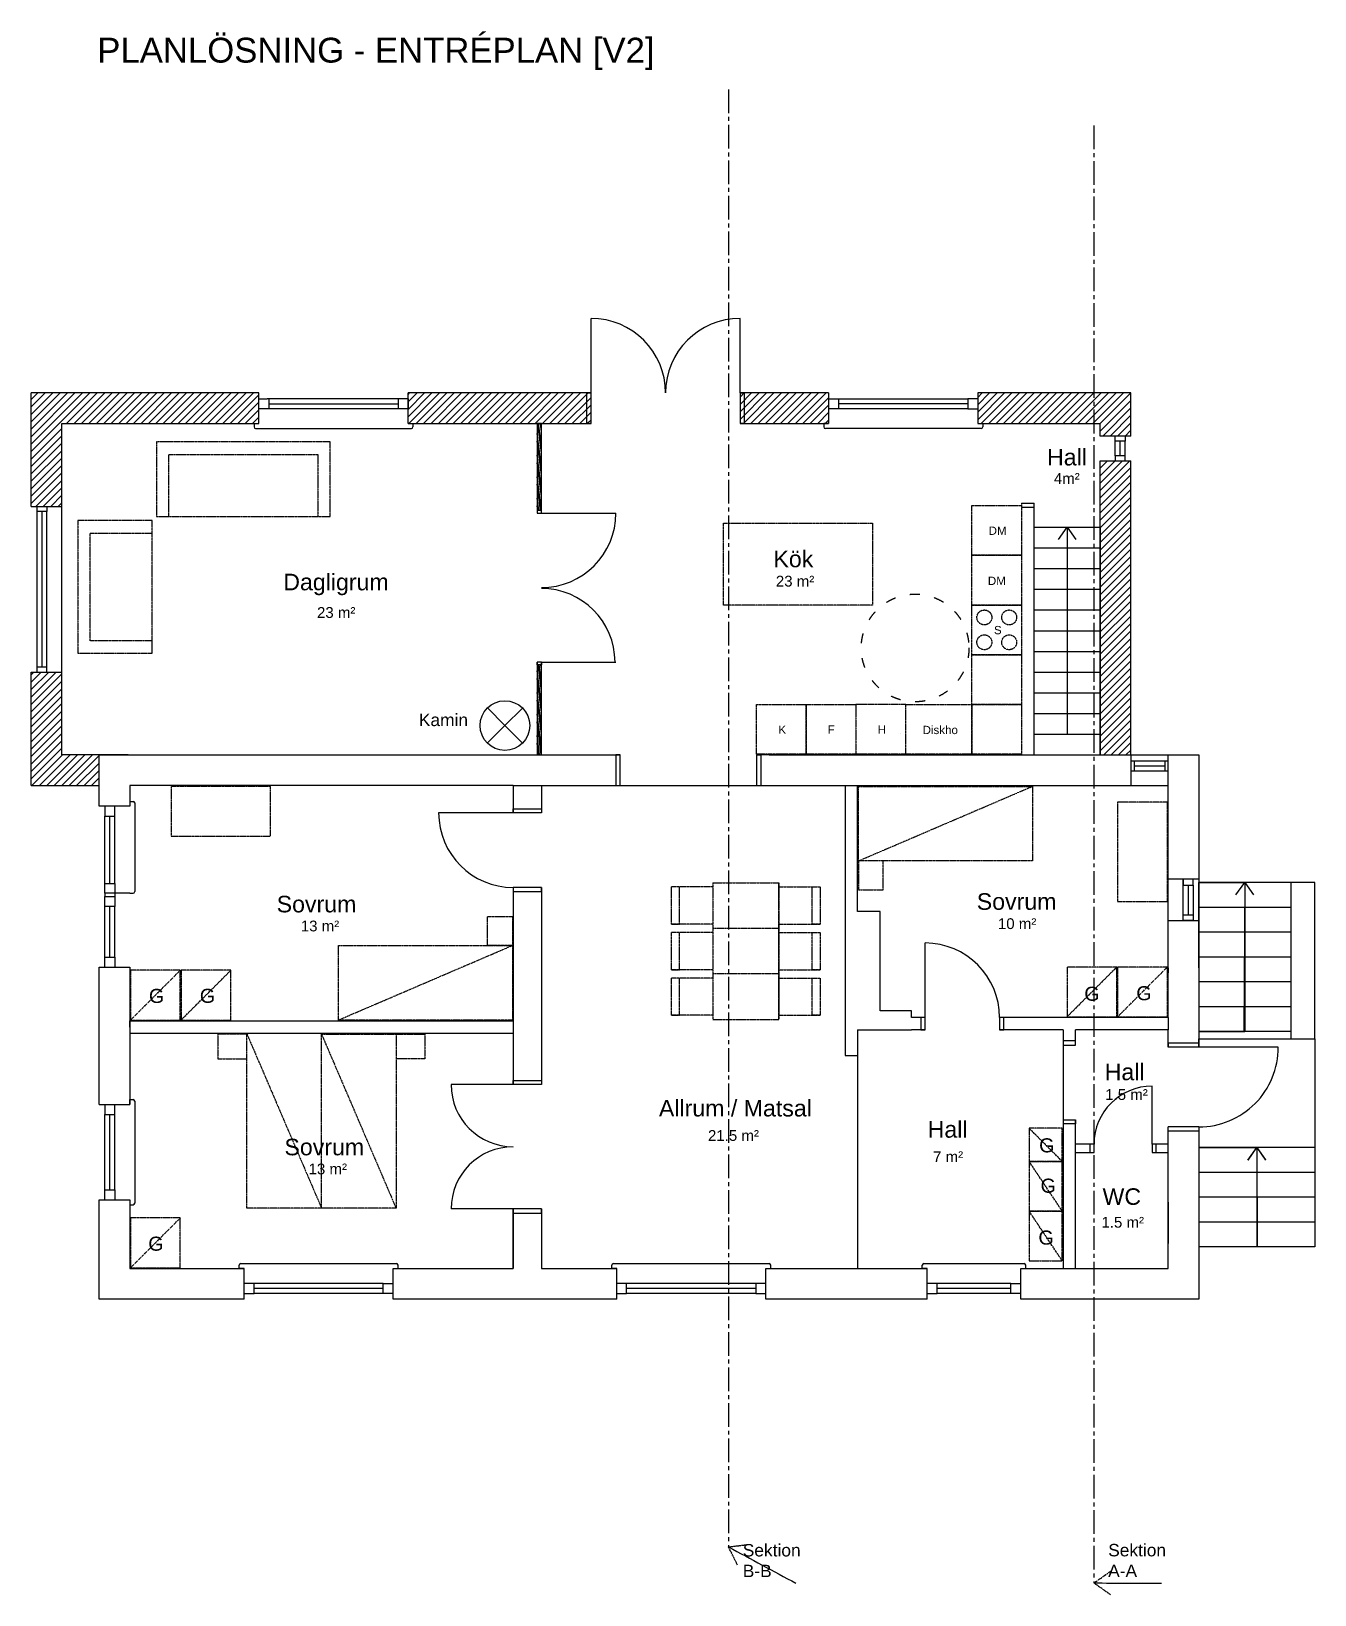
# Model space of a CAD drawing. Header units: millimetres. Extents: x -90687 to 89961, y -57823 to 169777.
# Drawn here: x 11770 to 27270, y 150903 to 169777 of the extents above; entities that cross this region are included whole.
import ezdxf

# ---------------------------------------------------------------- set-up
doc = ezdxf.new("R2010")
doc.units = ezdxf.units.MM
for name, pattern in [('ACAD_ISO03W100', [30, 12, -18]), ('CENTER2', [28.575, 19.05, -3.175, 3.175, -3.175]), ('PHANTOM2', [31.75, 15.875, -3.175, 3.175, -3.175, 3.175, -3.175])]:
    doc.linetypes.add(name, pattern=pattern)
doc.layers.get('0').update_dxf_attribs({"color": 1})
for name, color, linetype in [('Angivelser', 7, 'Continuous'), ('Grundritningar', 1, 'Continuous'), ('Möbler', 6, 'PHANTOM2'), ('Rumsangivelser', 7, 'Continuous'), ('Rumsavdelare', 3, 'FENCELINE1'), ('Sektionsangivelser', 4, 'PHANTOM2'), ('Tillgänglighet', 7, 'Continuous')]:
    doc.layers.add(name, color=color, linetype=linetype)
doc.styles.get("Standard").update_dxf_attribs({"font": 'Arial.ttf', "height": 170})
doc.linetypes.add('FENCELINE1', pattern='A,6.35,-2.54,[133,ltypeshp.shx,S=2.54,R=0,X=-2.54,Y=0],-2.54,25.4', length=36.83)
doc.dimstyles.new('ISO-25', dxfattribs={"dimscale": 10, "dimtxt": 2.5, "dimasz": 15, "dimexe": 10, "dimexo": 0.625, "dimgap": 15, "dimtad": 1, "dimlfac": 0.001, "dimtxsty": 'Standard', "dimblk": 'OBLIQUE', "dimblk1": 'OBLIQUE', "dimblk2": 'OBLIQUE', "dimcen": 20, "dimdle": 10, "dimadec": 0, "dimazin": 0, "dimtfac": 1, "dimtmove": 0, "dimatfit": 3, "dimldrblk": 'OPEN90', "dimfxl": 1, "dimarcsym": 0})

msp = doc.modelspace()

# ---------------------------------------------------------------- texts
at = {"layer": 'Angivelser'}
msp.add_text('PLANLÖSNING - ENTRÉPLAN [V2]', height=300, dxfattribs=at).set_placement((12566.995, 169399.196))
at = {"layer": 'Möbler', "attachment_point": 1}
for s, width, gutter_width, heights, insert, char_height in [('DM', 30.21587, 125, [0], (23331.127, 163798.136), 100), ('DM', 30.21587, 125, [0], (23322.133, 163193.005), 100), ('S', 30.21587, 125, [0], (23395.503, 162598.372), 100), ('K', 30.21587, 125, [0], (20793.255, 161396.105), 100), ('F', 30.21587, 125, [0], (21387.252, 161399.177), 100), ('H', 30.21587, 125, [0], (21992.35, 161398.386), 100), ('Diskho', 30.21587, 125, [0], (22533.535, 161392.642), 100), ('G', 269.32488, 850, [0], (13190.679, 158216.934), 170), ('G', 269.32488, 850, [0], (13805.413, 158218.08), 170), ('G', 269.32488, 850, [0], (24486.807, 158243.231), 170), ('G', 269.32488, 850, [173.943], (25114.779, 158249.6), 170), ('G', 269.32488, 850, [173.943], (23941.181, 156413.117), 170), ('G', 269.32488, 850, [173.943], (23958.69, 155926.077), 170), ('G', 269.32488, 850, [0], (13183.091, 155225.798), 170), ('G', 269.32488, 850, [173.943], (23932.408, 155299.732), 170)]:
    msp.add_mtext_dynamic_manual_height_columns(s, width=width, gutter_width=gutter_width, heights=heights, dxfattribs=dict(at, insert=insert, char_height=char_height))
at = {"layer": 'Rumsangivelser'}
for s, height, p in [('Hall ', 200, (24036.828, 164535.91)), ('4m²', 130, (24119.135, 164313.687)), ('Kök', 200, (20732.617, 163307.104)), ('Dagligrum', 200, (14813.062, 163028.683)), ('23 m²', 130, (20761.589, 163073.963)), ('23 m²', 130, (15220.208, 162695.742)), ('Kamin', 150, (16450.664, 161389.103)), ('Sovrum', 200, (14733.387, 159140.627)), ('Sovrum', 200, (23187.968, 159171.463)), ('13 m²', 130, (15024.656, 158911.02)), ('10 m²', 130, (23443.155, 158939.308)), ('Hall', 200, (24733.334, 157114.528)), ('Allrum / Matsal', 200, (19349.28, 156676.723)), ('1.5 m²', 130, (24738.981, 156876.42)), ('21.5 m²', 130, (19941.876, 156381.863)), ('Hall', 200, (22595.174, 156420.584)), ('Sovrum', 200, (14827.199, 156207.848)), ('13 m²', 130, (15118.469, 155978.241)), ('7 m²', 130, (22660.203, 156125.724)), ('WC', 200, (24707.03, 155609.522)), ('1.5 m²', 130, (24693.171, 155334.22))]:
    msp.add_text(s, height=height, dxfattribs=at).set_placement(p)
at = {"layer": 'Sektionsangivelser', "char_height": 150, "attachment_point": 1}
for s, insert in [('Sektion \\PB-B', (20362.18, 151515.123)), ('Sektion \\PA-A', (24775.032, 151516.317))]:
    msp.add_mtext_dynamic_manual_height_columns(s, width=219.37199, gutter_width=600, heights=[0], dxfattribs=dict(at, insert=insert))

# ---------------------------------------------------------------- blocks, each defined once
blk = doc.blocks.new('_Oblique')
at = {"color": 0, "linetype": 'ByBlock', "lineweight": -2}
blk.add_line((-0.5, -0.5), (0.5, 0.5), dxfattribs=at)

# ---------------------------------------------------------------- hatches: boundary and pattern name
at = {"layer": 'Grundritningar'}
h = msp.add_hatch(dxfattribs=at)
h.set_pattern_fill('ANSI31', color=256, scale=20)
h.paths.add_polyline_path([(14519.629, 165410.949), (11769.629, 165410.949), (11769.629, 164040.949), (12139.629, 164040.949), (12139.629, 165040.949), (14519.629, 165040.949)])
h.paths.add_polyline_path([(12589.629, 161040.949), (12139.629, 161040.949), (12139.629, 162040.949), (11769.629, 162040.949), (11769.629, 160670.949), (12589.629, 160670.949)])
h.paths.add_polyline_path([(18479.629, 165410.949), (16319.629, 165410.949), (16319.629, 165040.949), (18479.629, 165040.949)])
h.paths.add_polyline_path([(24602.611, 165410.949), (23199.483, 165410.949), (23199.483, 165340.949), (23199.483, 165040.949), (24602.611, 165040.949)])
h.paths.add_polyline_path([(21399.483, 165410.949), (20379.629, 165410.949), (20379.629, 165040.949), (21399.483, 165040.949)])
h.paths.add_polyline_path([(25049.629, 164590.949), (24679.629, 164590.949), (24679.629, 161040.949), (25049.629, 161040.949)])
h.paths.add_polyline_path([(25049.629, 165410.949), (24602.611, 165410.949), (24602.611, 165040.949), (24679.629, 165040.949), (24679.629, 164890.949), (25049.629, 164890.949)])
h.paths.add_polyline_path([(20379.629, 165410.949), (20329.629, 165410.949), (20329.629, 165040.949), (20379.629, 165040.949)])
h.paths.add_polyline_path([(18529.629, 165410.949), (18479.629, 165410.949), (18479.629, 165040.949), (18529.629, 165040.949)])
h = msp.add_hatch(dxfattribs=at)
h.set_pattern_fill('STEEL', color=256, scale=10, angle=52)
h.set_pattern_definition([(97, (5651.38, 137897.026), (-31.51334, -3.86935), []), (97, (5638.87, 137906.8), (-31.51334, -3.86935), [])])
h.paths.add_polyline_path([(17929.629, 165040.949), (17879.629, 165040.949), (17879.629, 163990.817), (17929.629, 163990.817)])
h.paths.add_polyline_path([(17879.629, 161040.949), (17929.629, 161040.949), (17929.629, 162130.817), (17879.629, 162130.817)])

# ---------------------------------------------------------------- linework, layer by layer
for p, q in [((18529.629, 165410.949), (18529.629, 166310.949)), ((20329.629, 165410.949), (20329.629, 166310.949)), ((11769.629, 164040.949), (11769.629, 165410.949)), ((14519.629, 165410.949), (11769.629, 165410.949)), ((14519.629, 165040.949), (14519.629, 165410.949)), ((14519.629, 165340.949), (14619.629, 165340.949)), ((16219.629, 165340.949), (14619.629, 165340.949)), ((14639.629, 165340.949), (14639.629, 165220.949)), ((16199.629, 165340.949), (16199.629, 165220.949)), ((16319.629, 165340.949), (16219.629, 165340.949)), ((18529.629, 165410.949), (16319.629, 165410.949)), ((16319.629, 165040.949), (16319.629, 165410.949)), ((16319.629, 165340.949), (16319.629, 165220.949)), ((18479.629, 165040.949), (18479.629, 165410.949)), ((18479.629, 165410.949), (18529.629, 165410.949)), ((18529.629, 165040.949), (18529.629, 165410.949)), ((21399.483, 165410.949), (20329.629, 165410.949)), ((20329.629, 165410.949), (20329.629, 165040.949)), ((20329.629, 165410.949), (20379.629, 165410.949)), ((20379.629, 165410.949), (20379.629, 165040.949)), ((21399.483, 165410.949), (21399.483, 165040.949)), ((21399.483, 165340.949), (21519.483, 165340.949)), ((21519.483, 165340.949), (21519.483, 165220.949)), ((21519.483, 165340.949), (23079.483, 165340.949)), ((23199.483, 165340.949), (23079.483, 165340.949)), ((23079.483, 165340.949), (23079.483, 165220.949)), ((25049.629, 165410.949), (23199.483, 165410.949)), ((23199.483, 165410.949), (23199.483, 165040.949)), ((23199.483, 165410.949), (23199.483, 165340.949)), ((25049.629, 164890.949), (25049.629, 165410.949)), ((16319.629, 165220.949), (14519.629, 165220.949)), ((14639.629, 165280.949), (16199.629, 165280.949)), ((21519.483, 165220.949), (21399.483, 165220.949)), ((23079.483, 165280.949), (21519.483, 165280.949)), ((23079.483, 165220.949), (21519.483, 165220.949)), ((23079.483, 165220.949), (23199.483, 165220.949)), ((12139.629, 164040.949), (12139.629, 165040.949)), ((12139.629, 165040.949), (14519.629, 165040.949)), ((14459.629, 165040.949), (14459.629, 165000.949)), ((14479.629, 164980.949), (16359.629, 164980.949)), ((16319.629, 165040.949), (18529.629, 165040.949)), ((16379.629, 165040.949), (16379.629, 165000.949)), ((17929.629, 165040.949), (17879.629, 165040.949)), ((17879.629, 165040.949), (17879.629, 163960.817)), ((17929.629, 163960.817), (17929.629, 165040.949)), ((17929.629, 165040.949), (18529.629, 165040.949)), ((18529.629, 165040.949), (18479.629, 165040.949)), ((20329.629, 165040.949), (21399.483, 165040.949)), ((20379.629, 165040.949), (20329.629, 165040.949)), ((21339.483, 165040.949), (21339.483, 165000.949)), ((21399.483, 165040.949), (21339.483, 165040.949)), ((23239.483, 164980.949), (21359.483, 164980.949)), ((23199.483, 165040.949), (24679.629, 165040.949)), ((23259.483, 165040.949), (23259.483, 165000.949)), ((24679.629, 164890.949), (24679.629, 165040.949)), ((25049.629, 164890.949), (24679.629, 164890.949)), ((24859.629, 164830.949), (24859.629, 164890.949)), ((24979.629, 164830.949), (24859.629, 164830.949)), ((24859.629, 164650.949), (24859.629, 164830.949)), ((24919.629, 164650.949), (24919.629, 164830.949)), ((24979.629, 164890.949), (24979.629, 164830.949)), ((24979.629, 164650.949), (24979.629, 164830.949)), ((24679.629, 161040.949), (24679.629, 164590.949)), ((24679.629, 164590.949), (25049.629, 164590.949)), ((24979.629, 164650.949), (24859.629, 164650.949)), ((24859.629, 164650.949), (24859.629, 164590.949)), ((24979.629, 164650.949), (24919.629, 164650.949)), ((24979.629, 164590.949), (24979.629, 164650.949)), ((25049.629, 161040.949), (25049.629, 164590.949)), ((11769.629, 164040.949), (12139.629, 164040.949)), ((11839.629, 163980.949), (11839.629, 164040.949)), ((11959.629, 164040.949), (11959.629, 163980.949)), ((12139.629, 162040.949), (12139.629, 164040.949)), ((23729.629, 164081.2), (23879.629, 164081.2)), ((23729.629, 164031.313), (23879.629, 164031.313)), ((23879.629, 161040.949), (23879.629, 164081.2)), ((11839.629, 162100.949), (11839.629, 163980.949)), ((11959.629, 163980.949), (11839.629, 163980.949)), ((11899.629, 162100.949), (11899.629, 163980.949)), ((11959.629, 162100.949), (11959.629, 163980.949)), ((17929.629, 163990.817), (17879.629, 163990.817)), ((17879.629, 163990.817), (17879.629, 163960.817)), ((17879.629, 163960.817), (17929.629, 163960.817)), ((17929.629, 163960.817), (17929.629, 163990.817)), ((17929.629, 163960.817), (18829.629, 163960.817)), ((23879.629, 163790.949), (24679.629, 163790.949)), ((24679.629, 163790.949), (24679.629, 161040.949)), ((23879.629, 163540.949), (24679.629, 163540.949)), ((23879.629, 163290.949), (24679.629, 163290.949)), ((23879.629, 163040.949), (24679.629, 163040.949)), ((23879.629, 162790.949), (24679.629, 162790.949)), ((23879.629, 162540.949), (24679.629, 162540.949)), ((13231.323, 162269.491), (13231.323, 162419.491)), ((17879.629, 162160.817), (17879.629, 161040.949)), ((17929.629, 162160.817), (17879.629, 162160.817)), ((17879.629, 162130.817), (17879.629, 162160.817)), ((17929.629, 162130.817), (17879.629, 162130.817)), ((17929.629, 161040.949), (17929.629, 162160.817)), ((17929.629, 162160.817), (17929.629, 162130.817)), ((17929.629, 162160.817), (17929.629, 162160.817)), ((17929.629, 162160.817), (18829.629, 162160.817)), ((23879.629, 162290.949), (24679.629, 162290.949)), ((11769.629, 160670.949), (11769.629, 162040.949)), ((11769.629, 162040.949), (12139.629, 162040.949)), ((11839.629, 162040.949), (11839.629, 162100.949)), ((11959.629, 162100.949), (11839.629, 162100.949)), ((11959.629, 162040.949), (11959.629, 162100.949)), ((12139.629, 161040.949), (12139.629, 162040.949)), ((23879.629, 162040.949), (24679.629, 162040.949)), ((23879.629, 161790.949), (24679.629, 161790.949)), ((17278.773, 161609.052), (17489.629, 161395.651)), ((17489.629, 161395.651), (17703.03, 161606.507)), ((17489.629, 161395.651), (17276.228, 161184.795)), ((17489.629, 161395.651), (17700.485, 161182.25)), ((23879.629, 161540.949), (24679.629, 161540.949)), ((22270.242, 161298.746), (22270.242, 161298.746)), ((23879.629, 161290.949), (24679.629, 161290.949)), ((12939.629, 161040.949), (12139.629, 161040.949)), ((18879.629, 161040.949), (18829.629, 161040.949)), ((18829.629, 161040.949), (18829.629, 160670.949)), ((18879.629, 160670.949), (18879.629, 161040.949)), ((20679.629, 161040.949), (20529.629, 161040.949)), ((20529.629, 161040.949), (20529.629, 160670.949)), ((20529.629, 161040.949), (20579.629, 161040.949)), ((20579.629, 161040.949), (20579.629, 160670.949)), ((25049.629, 161040.949), (25049.629, 160671.785)), ((25499.629, 160671.785), (25499.629, 161040.949)), ((25049.629, 160970.949), (25499.629, 160970.949)), ((25049.629, 160850.949), (25499.629, 160850.949)), ((25089.629, 160970.949), (25089.629, 160850.949)), ((25089.629, 160910.949), (25459.629, 160910.949)), ((25459.629, 160970.949), (25459.629, 160850.949)), ((11769.629, 160670.949), (12589.629, 160670.949)), ((17589.629, 160670.949), (12959.629, 160670.949)), ((12959.629, 160670.949), (12959.629, 160420.949)), ((12959.629, 160670.949), (12959.629, 160420.949)), ((17589.629, 160670.949), (17589.629, 160340.949)), ((17589.629, 160670.949), (17929.629, 160670.949)), ((17589.629, 160670.949), (17589.629, 160340.949)), ((17929.629, 160670.949), (17929.629, 160340.949)), ((17929.629, 160670.949), (18879.629, 160670.949)), ((18829.629, 160670.949), (18879.629, 160670.949)), ((20529.629, 160670.949), (20679.629, 160670.949)), ((20679.629, 160670.949), (21599.629, 160670.949)), ((20679.629, 160670.949), (20729.629, 160670.949)), ((21599.629, 160670.949), (21749.629, 160671.785)), ((21599.629, 160670.949), (21599.629, 157410.949)), ((21749.629, 159150.949), (21749.629, 160671.785)), ((21749.629, 160671.785), (25499.629, 160671.785)), ((25499.629, 160070.949), (25499.629, 160671.785)), ((12959.629, 160480.949), (12999.629, 160480.949)), ((13019.629, 160460.949), (13019.629, 159390.949)), ((12959.629, 160420.949), (12589.629, 160420.949)), ((12659.629, 160420.949), (12659.629, 160300.949)), ((12659.629, 160300.949), (12779.629, 160300.949)), ((12659.629, 159490.949), (12659.629, 160300.949)), ((12719.629, 159490.949), (12719.629, 160300.949)), ((12779.629, 160300.949), (12779.629, 160420.949)), ((12779.629, 159490.949), (12779.629, 160300.949)), ((17589.629, 160340.949), (16689.629, 160340.949)), ((17589.629, 160340.949), (17589.629, 160390.949)), ((17589.629, 160390.949), (17929.629, 160390.949)), ((17929.629, 160340.949), (17589.629, 160340.949)), ((17929.629, 160390.949), (17929.629, 160340.949)), ((25499.629, 160070.949), (25499.629, 160130.949)), ((25499.629, 157870.949), (25499.629, 160070.949)), ((25499.629, 157870.949), (25499.629, 160070.949)), ((12659.629, 159370.949), (12659.629, 159490.949)), ((12659.629, 159490.949), (12779.629, 159490.949)), ((12779.629, 159490.949), (12779.629, 159370.949)), ((25869.629, 159540.949), (25499.629, 159540.949)), ((25679.629, 159040.949), (25679.629, 159540.949)), ((25679.629, 159540.949), (25679.629, 159470.949)), ((25799.629, 159470.949), (25799.629, 159540.949)), ((26979.629, 159500.949), (25869.629, 159500.949)), ((25869.629, 158470.949), (25869.629, 159500.949)), ((25869.629, 159500.949), (26424.629, 159500.949)), ((27269.629, 159500.949), (26979.629, 159500.949)), ((26979.629, 159500.949), (26979.629, 157612.503)), ((26979.629, 159500.949), (26979.629, 159200.949)), ((27269.629, 157612.503), (27269.629, 159500.949)), ((12959.629, 159370.949), (12659.629, 159370.949)), ((12659.629, 159370.949), (12659.629, 159330.949)), ((12659.629, 159330.949), (12779.629, 159330.949)), ((12659.629, 159210.949), (12659.629, 159330.949)), ((12779.629, 159370.949), (12779.629, 159330.949)), ((12779.629, 159330.949), (12779.629, 159210.949)), ((12959.629, 159370.949), (12999.629, 159370.949)), ((17589.629, 159440.949), (17589.629, 157060.949)), ((17589.629, 159440.949), (17589.629, 159390.949)), ((17929.629, 159440.949), (17589.629, 159440.949)), ((17589.629, 159390.949), (17929.629, 159390.949)), ((17929.629, 159440.949), (17929.629, 157060.949)), ((17929.629, 159390.949), (17929.629, 159440.949)), ((25679.629, 159470.949), (25799.629, 159470.949)), ((25739.629, 159470.949), (25739.629, 159110.949)), ((25799.629, 159470.949), (25799.629, 159110.949)), ((12779.629, 159210.949), (12659.629, 159210.949)), ((12659.629, 158600.949), (12659.629, 159210.949)), ((12719.629, 158600.949), (12719.629, 159210.949)), ((12779.629, 158600.949), (12779.629, 159210.949)), ((22019.629, 159150.949), (21749.629, 159150.949)), ((22019.629, 157950.949), (22019.629, 159150.949)), ((25679.629, 159040.949), (25679.629, 159110.949)), ((25679.629, 159110.949), (25799.629, 159110.949)), ((25799.629, 159110.949), (25799.629, 159040.949)), ((26979.629, 159200.949), (25869.629, 159200.949)), ((26979.629, 159200.949), (26979.629, 158900.949)), ((25499.629, 159040.949), (25869.629, 159040.949)), ((25799.629, 159040.949), (25679.629, 159040.949)), ((22564.355, 157870.949), (22564.355, 158770.949)), ((26979.629, 158900.949), (25869.629, 158900.949)), ((26979.629, 158900.949), (26979.629, 158600.949)), ((12659.629, 158480.949), (12659.629, 158600.949)), ((12659.629, 158600.949), (12779.629, 158600.949)), ((12779.629, 158600.949), (12779.629, 158480.949)), ((26979.629, 158600.949), (25869.629, 158600.949)), ((26979.629, 158600.949), (26979.629, 158300.949)), ((12589.629, 158480.949), (12959.629, 158480.949)), ((12959.629, 158480.949), (12959.629, 156820.949)), ((25499.629, 158470.949), (25499.629, 158410.949)), ((26979.629, 158300.949), (25869.629, 158300.949)), ((26979.629, 158300.949), (26979.629, 158000.949)), ((26979.629, 158000.949), (25869.629, 158000.949)), ((26979.629, 158000.949), (26979.629, 157700.949)), ((12959.629, 157755.949), (12959.629, 157830.949)), ((12959.629, 157830.949), (17589.629, 157830.949)), ((12959.629, 157830.949), (12959.629, 157760.949)), ((12959.629, 157790.949), (12959.629, 157755.949)), ((22399.629, 157950.949), (22019.629, 157950.949)), ((22399.629, 157870.949), (22399.629, 157950.949)), ((22564.355, 157870.949), (22399.629, 157870.949)), ((22564.355, 157870.949), (22514.355, 157870.949)), ((22514.355, 157870.949), (22514.355, 157720.949)), ((22564.355, 157720.949), (22564.355, 157870.949)), ((25499.629, 157870.949), (23464.355, 157870.949)), ((23464.355, 157870.949), (23464.355, 157720.949)), ((23514.355, 157870.949), (23464.355, 157870.949)), ((23514.355, 157720.949), (23514.355, 157870.949)), ((25499.629, 157870.949), (25499.629, 157720.949)), ((12959.629, 157755.949), (12959.629, 157680.949)), ((12959.629, 157680.949), (17589.629, 157680.949)), ((21749.629, 157720.949), (21749.629, 157410.949)), ((21749.629, 157720.949), (22399.629, 157720.949)), ((22564.355, 157720.949), (22399.629, 157720.949)), ((22514.355, 157720.949), (22564.355, 157720.949)), ((24229.629, 157720.949), (23464.355, 157720.949)), ((23464.355, 157720.949), (23514.355, 157720.949)), ((24229.629, 157720.949), (24229.629, 157537.975)), ((24379.629, 157537.975), (24379.629, 157720.949)), ((25499.629, 157720.949), (24379.629, 157720.949)), ((25499.629, 157512.503), (25499.629, 157720.949)), ((26979.629, 157700.949), (25869.629, 157700.949)), ((25869.629, 157700.949), (26424.629, 157700.949)), ((25869.629, 157512.503), (25869.629, 157612.503)), ((25869.629, 157612.503), (27269.629, 157612.503)), ((27269.629, 157612.503), (27269.629, 156300.949)), ((24379.629, 157587.975), (24229.629, 157587.975)), ((24229.629, 157587.975), (24229.629, 157537.975)), ((24229.629, 157537.975), (24379.629, 157537.975)), ((24379.629, 157537.975), (24379.629, 157587.975)), ((25869.629, 157562.503), (25499.629, 157562.503)), ((25499.629, 157562.503), (25499.629, 157512.503)), ((25869.629, 157512.503), (25499.629, 157512.503)), ((25869.629, 157512.503), (25869.629, 157562.503)), ((26828.912, 157512.503), (25869.629, 157512.503)), ((21599.629, 157410.949), (21749.629, 157410.949)), ((17589.629, 157060.949), (16839.629, 157060.949)), ((17589.629, 157060.949), (17589.629, 157110.949)), ((17589.629, 157110.949), (17929.629, 157110.949)), ((17929.629, 157060.949), (17589.629, 157060.949)), ((17929.629, 157110.949), (17929.629, 157060.949)), ((25305.916, 156340.949), (25305.916, 157042.949)), ((12959.629, 156820.949), (12959.629, 156880.949)), ((12959.629, 156880.949), (12999.629, 156880.949)), ((13019.629, 156860.949), (13019.629, 155630.949)), ((12589.629, 156820.949), (12959.629, 156820.949)), ((12589.629, 156820.949), (12659.629, 156820.949)), ((12659.629, 156820.949), (12659.629, 156700.949)), ((12659.629, 156700.949), (12779.629, 156700.949)), ((12659.629, 155790.949), (12659.629, 156700.949)), ((12719.629, 155790.949), (12719.629, 156700.949)), ((12779.629, 156700.949), (12779.629, 156820.949)), ((12779.629, 155790.949), (12779.629, 156700.949)), ((24229.629, 156637.975), (24229.629, 154840.949)), ((24229.629, 156637.975), (24379.629, 156637.975)), ((24379.629, 156587.975), (24229.629, 156587.975)), ((24379.629, 154840.949), (24379.629, 156637.975)), ((24379.629, 156637.975), (24379.629, 156587.975)), ((25499.629, 154840.949), (25499.629, 156550.949)), ((25869.629, 156550.949), (25499.629, 156550.949)), ((25499.629, 156500.949), (25499.629, 156550.949)), ((25869.629, 156500.949), (25499.629, 156500.949)), ((25869.629, 156550.949), (25869.629, 156500.949)), ((24603.916, 156340.949), (24379.629, 156340.949)), ((24603.916, 156340.949), (24553.916, 156340.949)), ((24553.916, 156340.949), (24553.916, 156240.949)), ((24603.916, 156240.949), (24603.916, 156340.949)), ((25499.629, 156340.949), (25305.916, 156340.949)), ((25305.916, 156340.949), (25305.916, 156240.949)), ((25355.916, 156240.949), (25355.916, 156340.949)), ((27269.629, 156300.949), (25869.629, 156300.949)), ((25869.629, 156300.949), (26569.629, 156300.949)), ((27269.629, 156300.949), (27269.629, 156000.949)), ((24379.629, 156240.949), (24603.916, 156240.949)), ((24553.916, 156240.949), (24603.916, 156240.949)), ((25305.916, 156240.949), (25499.629, 156240.949)), ((25305.916, 156240.949), (25355.916, 156240.949)), ((27269.629, 156000.949), (25869.629, 156000.949)), ((27269.629, 156000.949), (27269.629, 155700.949)), ((12659.629, 155670.949), (12659.629, 155790.949)), ((12659.629, 155790.949), (12779.629, 155790.949)), ((12779.629, 155790.949), (12779.629, 155670.949)), ((12589.629, 155670.949), (12959.629, 155670.949)), ((12589.629, 155670.949), (12659.629, 155670.949)), ((12959.629, 155670.949), (12959.629, 154840.949)), ((12959.629, 155670.949), (12959.629, 155610.949)), ((12959.629, 155610.949), (12999.629, 155610.949)), ((17589.629, 155560.949), (16839.629, 155560.949)), ((17589.629, 155560.949), (17589.629, 154840.949)), ((17589.629, 154840.949), (17589.629, 155560.949)), ((17589.629, 155560.949), (17589.629, 155510.949)), ((17929.629, 155560.949), (17589.629, 155560.949)), ((17929.629, 155560.949), (17929.629, 154840.949)), ((17929.629, 155510.949), (17929.629, 155560.949)), ((25499.629, 155642.949), (25499.629, 155142.949)), ((27269.629, 155700.949), (25869.629, 155700.949)), ((27269.629, 155700.949), (27269.629, 155400.949)), ((17589.629, 155510.949), (17929.629, 155510.949)), ((27269.629, 155400.949), (25869.629, 155400.949)), ((27269.629, 155400.949), (27269.629, 155100.949)), ((27269.629, 155100.949), (25869.629, 155100.949)), ((12959.629, 154840.949), (14339.629, 154840.949)), ((14279.629, 154840.949), (14279.629, 154880.949)), ((14339.629, 154840.949), (14279.629, 154840.949)), ((14299.629, 154900.949), (16179.629, 154900.949)), ((14339.629, 154470.949), (14339.629, 154840.949)), ((16139.629, 154840.949), (17589.629, 154840.949)), ((16139.629, 154470.949), (16139.629, 154840.949)), ((16139.629, 154840.949), (16199.629, 154840.949)), ((16199.629, 154840.949), (16199.629, 154880.949)), ((17929.629, 154840.949), (18839.629, 154840.949)), ((18779.629, 154840.949), (18779.629, 154880.949)), ((18839.629, 154840.949), (18779.629, 154840.949)), ((18799.629, 154900.949), (20679.629, 154900.949)), ((18839.629, 154470.949), (18839.629, 154840.949)), ((20639.629, 154840.949), (22589.629, 154840.949)), ((20639.629, 154470.949), (20639.629, 154840.949)), ((20639.629, 154840.949), (20699.629, 154840.949)), ((20699.629, 154840.949), (20699.629, 154880.949)), ((22529.629, 154840.949), (22529.629, 154880.949)), ((22589.629, 154840.949), (22529.629, 154840.949)), ((22549.629, 154900.949), (23759.629, 154900.949)), ((22589.629, 154470.949), (22589.629, 154840.949)), ((23719.629, 154840.949), (24229.629, 154840.949)), ((23719.629, 154470.949), (23719.629, 154840.949)), ((23719.629, 154840.949), (23779.629, 154840.949)), ((23779.629, 154840.949), (23779.629, 154880.949)), ((24229.629, 154840.949), (24379.629, 154840.949)), ((24379.629, 154840.949), (25499.629, 154840.949)), ((14459.629, 154660.949), (14339.629, 154660.949)), ((14459.629, 154540.949), (14459.629, 154660.949)), ((16019.629, 154660.949), (14459.629, 154660.949)), ((16019.629, 154600.949), (14459.629, 154600.949)), ((16019.629, 154540.949), (16019.629, 154660.949)), ((16019.629, 154660.949), (16139.629, 154660.949)), ((18959.629, 154660.949), (18839.629, 154660.949)), ((18959.629, 154540.949), (18959.629, 154660.949)), ((20519.629, 154660.949), (18959.629, 154660.949)), ((20519.629, 154600.949), (18959.629, 154600.949)), ((20639.629, 154660.949), (20519.629, 154660.949)), ((20519.629, 154660.949), (20519.629, 154540.949)), ((20639.629, 154540.949), (20639.629, 154660.949)), ((22709.629, 154660.949), (22589.629, 154660.949)), ((22709.629, 154540.949), (22709.629, 154660.949)), ((23599.629, 154660.949), (22709.629, 154660.949)), ((23599.629, 154600.949), (22709.629, 154600.949)), ((23599.629, 154540.949), (23599.629, 154660.949)), ((23599.629, 154660.949), (23719.629, 154660.949)), ((14339.629, 154470.949), (14339.629, 154540.949)), ((14339.629, 154540.949), (14459.629, 154540.949)), ((16019.629, 154540.949), (14459.629, 154540.949)), ((16139.629, 154540.949), (16019.629, 154540.949)), ((18839.629, 154470.949), (18839.629, 154540.949)), ((18839.629, 154540.949), (18959.629, 154540.949)), ((20519.629, 154540.949), (18959.629, 154540.949)), ((20519.629, 154540.949), (20639.629, 154540.949)), ((22589.629, 154470.949), (22589.629, 154540.949)), ((22589.629, 154540.949), (22709.629, 154540.949)), ((23599.629, 154540.949), (22709.629, 154540.949)), ((23719.629, 154540.949), (23599.629, 154540.949))]:
    msp.add_line(p, q, dxfattribs=at)
for points in [[(12589.629, 160420.949), (12589.629, 161040.949), (18879.629, 161040.949)], [(20679.629, 161040.949), (25869.629, 161040.949), (25869.629, 160070.949)], [(25869.629, 160070.949), (25869.629, 157512.503)], [(12589.629, 156820.949), (12589.629, 158480.949)], [(25869.629, 156550.949), (25869.629, 154470.949), (23719.629, 154470.949)], [(14339.629, 154470.949), (12589.629, 154470.949), (12589.629, 155670.949)], [(18839.629, 154470.949), (16139.629, 154470.949)], [(22589.629, 154470.949), (20639.629, 154470.949)]]:
    msp.add_lwpolyline(points, dxfattribs=at)
at = {"layer": 'Grundritningar', "ltscale": 20}
msp.add_circle((17489.629, 161395.651), 300, dxfattribs=at)
at = {"layer": 'Grundritningar'}
for centre, radius, start, end in [((18529.629, 165410.949), 900, 0, 90), ((20329.629, 165410.949), 900, 90, 180), ((14479.629, 165000.949), 20, 180, 270), ((16359.629, 165000.949), 20, 270, 0), ((21359.483, 165000.949), 20, 180, 270), ((23239.483, 165000.949), 20, 270, 0), ((17929.629, 163960.817), 900, 270, 0), ((17929.629, 162160.817), 890, 0, 90), ((12999.629, 160460.949), 20, 0, 90), ((17589.629, 160340.949), 900, 180, 270), ((12999.629, 159390.949), 20, 270, 0), ((22564.355, 157870.949), 900, 0, 90), ((25870.426, 157509.44), 958.491, 269.95234, 0.1831397), ((17589.629, 157060.949), 750, 180, 270), ((25305.916, 156340.949), 702, 90, 180), ((12999.629, 156860.949), 20, 0, 90), ((17589.629, 155560.949), 750, 90, 180), ((12999.629, 155630.949), 20, 270, 0), ((14299.629, 154880.949), 20, 90, 180), ((16179.629, 154880.949), 20, 0, 90), ((18799.629, 154880.949), 20, 90, 180), ((20679.629, 154880.949), 20, 0, 90), ((22549.629, 154880.949), 20, 90, 180), ((23759.629, 154880.949), 20, 0, 90)]:
    msp.add_arc(centre, radius, start, end, dxfattribs=at)
at = {"layer": 'Möbler'}
for p, q in [((13281.323, 164819.491), (13281.323, 163919.491)), ((15381.323, 164819.491), (13281.323, 164819.491)), ((15381.323, 163919.491), (15381.323, 164819.491)), ((13431.323, 163919.491), (13431.323, 164669.491)), ((13431.323, 164669.491), (15231.323, 164669.491)), ((15231.323, 164669.491), (15231.323, 163919.491)), ((23729.629, 164081.2), (23729.629, 164050.949)), ((12331.323, 163869.491), (12331.323, 162269.491)), ((13231.323, 163869.491), (12331.323, 163869.491)), ((13231.323, 162269.491), (13231.323, 163869.491)), ((13281.323, 163919.491), (15381.323, 163919.491)), ((12481.323, 162419.491), (12481.323, 163719.491)), ((12481.323, 163719.491), (13231.323, 163719.491)), ((13231.323, 162419.491), (12481.323, 162419.491)), ((12331.323, 162269.491), (13231.323, 162269.491)), ((22329.629, 161650.949), (21729.629, 161650.949)), ((22329.629, 161050.949), (21729.629, 161050.949)), ((13459.629, 160660.949), (13459.629, 160060.949)), ((14659.629, 160660.949), (13459.629, 160660.949)), ((14659.629, 160060.949), (14659.629, 160660.949)), ((21759.629, 160661.785), (23859.629, 160661.785)), ((21759.629, 159761.785), (21759.629, 160661.785)), ((21759.629, 159761.785), (23859.629, 160661.785)), ((23859.629, 160661.785), (23859.629, 159761.785)), ((25489.629, 160471.785), (24889.629, 160471.785)), ((24889.629, 160471.785), (24889.629, 159271.785)), ((25489.629, 159271.785), (25489.629, 160471.785)), ((13459.629, 160060.949), (14659.629, 160060.949)), ((23859.629, 159761.785), (21759.629, 159761.785)), ((21759.629, 159761.785), (21759.629, 159411.785)), ((22059.629, 159411.785), (22059.629, 159761.785)), ((19999.629, 159497.558), (20799.629, 159497.558)), ((19999.629, 159497.558), (19999.629, 157847.558)), ((20799.629, 159497.558), (20799.629, 157847.558)), ((20799.629, 158947.558), (20799.629, 159497.558)), ((19499.629, 158997.558), (19499.629, 159447.558)), ((19999.629, 159447.558), (19499.629, 159447.558)), ((19599.629, 158997.558), (19599.629, 159447.558)), ((20799.629, 159222.558), (20799.629, 159447.558)), ((20799.629, 159447.558), (21299.629, 159447.558)), ((21199.629, 158997.558), (21199.629, 159447.558)), ((21299.629, 158997.558), (21299.629, 159447.558)), ((21759.629, 159411.785), (22059.629, 159411.785)), ((20799.629, 158947.558), (20799.629, 159222.558)), ((24889.629, 159271.785), (25489.629, 159271.785)), ((17279.629, 158740.949), (17279.629, 159090.949)), ((17279.629, 159090.949), (17579.629, 159090.949)), ((17579.629, 159090.949), (17579.629, 158740.949)), ((19999.629, 158997.558), (19499.629, 158997.558)), ((19499.629, 158997.558), (19599.629, 158997.558)), ((20799.629, 158947.558), (19999.629, 158947.558)), ((20799.629, 158997.558), (21299.629, 158997.558)), ((20799.629, 158397.558), (20799.629, 158947.558)), ((21299.629, 158997.558), (21199.629, 158997.558)), ((15479.629, 158740.949), (17579.629, 158740.949)), ((15479.629, 157840.949), (15479.629, 158740.949)), ((15479.629, 157840.949), (17579.629, 158740.949)), ((17579.629, 158740.949), (17279.629, 158740.949)), ((17579.629, 158740.949), (17579.629, 157840.949)), ((19499.629, 158447.558), (19499.629, 158897.558)), ((19999.629, 158897.558), (19499.629, 158897.558)), ((19599.629, 158447.558), (19599.629, 158897.558)), ((20799.629, 158672.558), (20799.629, 158897.558)), ((20799.629, 158897.558), (21299.629, 158897.558)), ((21199.629, 158447.558), (21199.629, 158897.558)), ((21299.629, 158447.558), (21299.629, 158897.558)), ((20799.629, 158397.558), (20799.629, 158672.558)), ((13569.629, 158440.949), (12969.629, 158440.949)), ((12969.629, 158440.949), (12969.629, 157840.949)), ((13569.629, 158440.949), (12969.629, 157840.949)), ((13569.629, 157840.949), (13569.629, 158440.949)), ((14179.629, 158440.949), (13579.629, 158440.949)), ((13579.629, 158440.949), (13579.629, 157840.949)), ((13579.629, 157840.949), (14179.629, 158440.949)), ((14179.629, 157840.949), (14179.629, 158440.949)), ((19999.629, 158447.558), (19499.629, 158447.558)), ((19499.629, 158447.558), (19599.629, 158447.558)), ((20799.629, 158397.558), (19999.629, 158397.558)), ((20799.629, 158447.558), (21299.629, 158447.558)), ((20799.629, 157847.558), (20799.629, 158397.558)), ((20799.629, 158397.558), (20799.629, 158122.558)), ((21299.629, 158447.558), (21199.629, 158447.558)), ((24879.629, 158480.949), (24279.629, 158480.949)), ((24279.629, 158480.949), (24279.629, 157880.949)), ((24879.629, 158480.949), (24279.629, 157880.949)), ((24879.629, 157880.949), (24879.629, 158480.949)), ((25489.629, 158480.949), (24889.629, 158480.949)), ((24889.629, 158480.949), (24889.629, 157880.949)), ((24889.629, 157880.949), (25489.629, 158480.949)), ((25489.629, 157880.949), (25489.629, 158480.949)), ((19499.629, 157897.558), (19499.629, 158347.558)), ((19999.629, 158347.558), (19499.629, 158347.558)), ((19599.629, 157897.558), (19599.629, 158347.558)), ((20799.629, 158122.558), (20799.629, 158347.558)), ((20799.629, 158347.558), (21299.629, 158347.558)), ((21199.629, 157897.558), (21199.629, 158347.558)), ((21299.629, 157897.558), (21299.629, 158347.558)), ((20799.629, 158122.558), (20799.629, 157897.558)), ((12969.629, 157840.949), (13569.629, 157840.949)), ((13579.629, 157840.949), (14179.629, 157840.949)), ((17579.629, 157840.949), (15479.629, 157840.949)), ((19999.629, 157897.558), (19499.629, 157897.558)), ((19499.629, 157897.558), (19599.629, 157897.558)), ((19999.629, 157847.558), (20799.629, 157847.558)), ((20799.629, 157897.558), (21299.629, 157897.558)), ((21299.629, 157897.558), (21199.629, 157897.558)), ((24279.629, 157880.949), (24879.629, 157880.949)), ((24889.629, 157880.949), (25489.629, 157880.949)), ((14374.629, 157670.949), (14024.629, 157670.949)), ((14024.629, 157670.949), (14024.629, 157370.949)), ((14374.629, 155570.949), (14374.629, 157670.949)), ((14374.629, 157670.949), (15274.629, 155570.949)), ((15274.629, 155570.949), (15274.629, 157670.949)), ((15274.629, 157670.949), (16174.629, 157670.949)), ((15274.629, 157670.949), (16174.629, 155570.949)), ((16174.629, 157670.949), (16174.629, 155570.949)), ((16174.629, 157670.949), (16524.629, 157670.949)), ((16524.629, 157670.949), (16524.629, 157370.949)), ((14024.629, 157370.949), (14374.629, 157370.949)), ((16524.629, 157370.949), (16174.629, 157370.949)), ((24219.629, 156534.669), (23819.629, 156534.669)), ((23819.629, 156534.669), (23819.629, 156134.669)), ((24219.629, 156134.669), (23819.629, 156534.669)), ((24219.629, 156134.669), (24219.629, 156534.669)), ((24219.629, 156134.669), (23819.629, 156134.669)), ((23819.629, 156134.669), (23819.629, 155534.669)), ((24219.629, 155534.669), (23819.629, 156134.669)), ((23819.629, 156134.669), (24219.629, 156134.669)), ((24219.629, 155534.669), (24219.629, 156134.669)), ((15274.629, 155570.949), (14374.629, 155570.949)), ((16174.629, 155570.949), (15274.629, 155570.949)), ((24219.629, 155534.669), (23819.629, 155534.669)), ((23819.629, 155534.669), (23819.629, 154934.669)), ((24219.629, 154934.669), (23819.629, 155534.669)), ((23819.629, 155534.669), (24219.629, 155534.669)), ((24219.629, 154934.669), (24219.629, 155534.669)), ((13569.629, 155450.949), (12969.629, 155450.949)), ((12969.629, 155450.949), (12969.629, 154850.949)), ((13569.629, 155450.949), (12969.629, 154850.949)), ((13569.629, 154850.949), (13569.629, 155450.949)), ((12969.629, 154850.949), (13569.629, 154850.949)), ((23819.629, 154934.669), (24219.629, 154934.669))]:
    msp.add_line(p, q, dxfattribs=at)
for points in [[(23729.629, 163450.949), (23129.629, 163450.949), (23129.629, 164050.949), (23729.629, 164050.949)], [(20129.629, 163840.949), (21929.629, 163840.949), (21929.629, 162850.949), (20129.629, 162850.949)], [(23729.629, 162850.949), (23129.629, 162850.949), (23129.629, 163450.949), (23729.629, 163450.949)], [(23729.629, 162250.949), (23129.629, 162250.949), (23129.629, 162850.949), (23729.629, 162850.949)], [(23729.629, 161650.949), (23129.629, 161650.949), (23129.629, 162250.949), (23729.629, 162250.949)], [(21129.629, 161050.949), (20529.629, 161050.949), (20529.629, 161650.949), (21129.629, 161650.949)], [(21729.629, 161050.949), (21129.629, 161050.949), (21129.629, 161650.949), (21729.629, 161650.949)], [(23129.629, 161050.949), (22329.629, 161050.949), (22329.629, 161650.949), (23129.629, 161650.949)], [(23729.629, 161050.949), (23129.629, 161050.949), (23129.629, 161650.949), (23729.629, 161650.949)]]:
    msp.add_lwpolyline(points, close=True, dxfattribs=at)
for centre in [(23279.629, 162700.949), (23579.629, 162700.949), (23279.629, 162400.949), (23579.629, 162400.949)]:
    msp.add_circle(centre, 90, dxfattribs=at)
at = {"layer": 'Rumsavdelare', "ltscale": 5}
for p, q in [((18879.629, 160670.949), (20529.629, 160670.949)), ((24229.629, 157537.975), (24229.629, 156637.975)), ((21749.629, 157410.949), (21749.629, 154840.949))]:
    msp.add_line(p, q, dxfattribs=at)
at = {"layer": 'Sektionsangivelser', "linetype": 'CENTER2', "ltscale": 15}
for p, q in [((20189.758, 169076.042), (20189.758, 151480.244)), ((24602.611, 168638.298), (24602.611, 151044.83))]:
    msp.add_line(p, q, dxfattribs=at)
at = {"layer": 'Tillgänglighet', "linetype": 'ACAD_ISO03W100', "ltscale": 10}
msp.add_circle((22443.277, 162332.436), 650, dxfattribs=at)

msp.set_redraw_order([(e.dxf.handle, doc.entitydb.next_handle()) for e in msp.query("TEXT MTEXT ATTDEF DIMENSION ARC_DIMENSION")])  # texts and dimensions are drawn at this point

# ---------------------------------------------------------------- leaders
at = {"layer": 'Grundritningar'}
for points, override in [([(24279.629, 163790.949), (24279.629, 161290.949)], {"dimldrblk": 'Open90'}), ([(26424.629, 159500.949), (26413.468, 157700.949)], {"dimldrblk": 'Open90'}), ([(26424.629, 159500.949), (26424.629, 157700.949)], {"dimscale": 10, "dimldrblk": 'Open90'}), ([(26569.629, 156300.949), (26569.629, 155100.949)], {"dimscale": 10, "dimldrblk": 'Open90'}), ([(26569.629, 156300.949), (26573.124, 155100.949)], {"dimldrblk": 'Open90'})]:
    msp.add_leader(points, dimstyle='ISO-25', override=override, dxfattribs=at)
at = {"layer": 'Sektionsangivelser', "path_type": 1}
for points in [[(20189.758, 151480.244), (21004.231, 151041.869)], [(24602.611, 151044.83), (25417.083, 151043.063)]]:
    msp.add_leader(points, dimstyle='ISO-25', override={"dimasz": 20, "dimldrblk": 'Open90'}, dxfattribs=at)

doc.saveas('drawing.dxf')
